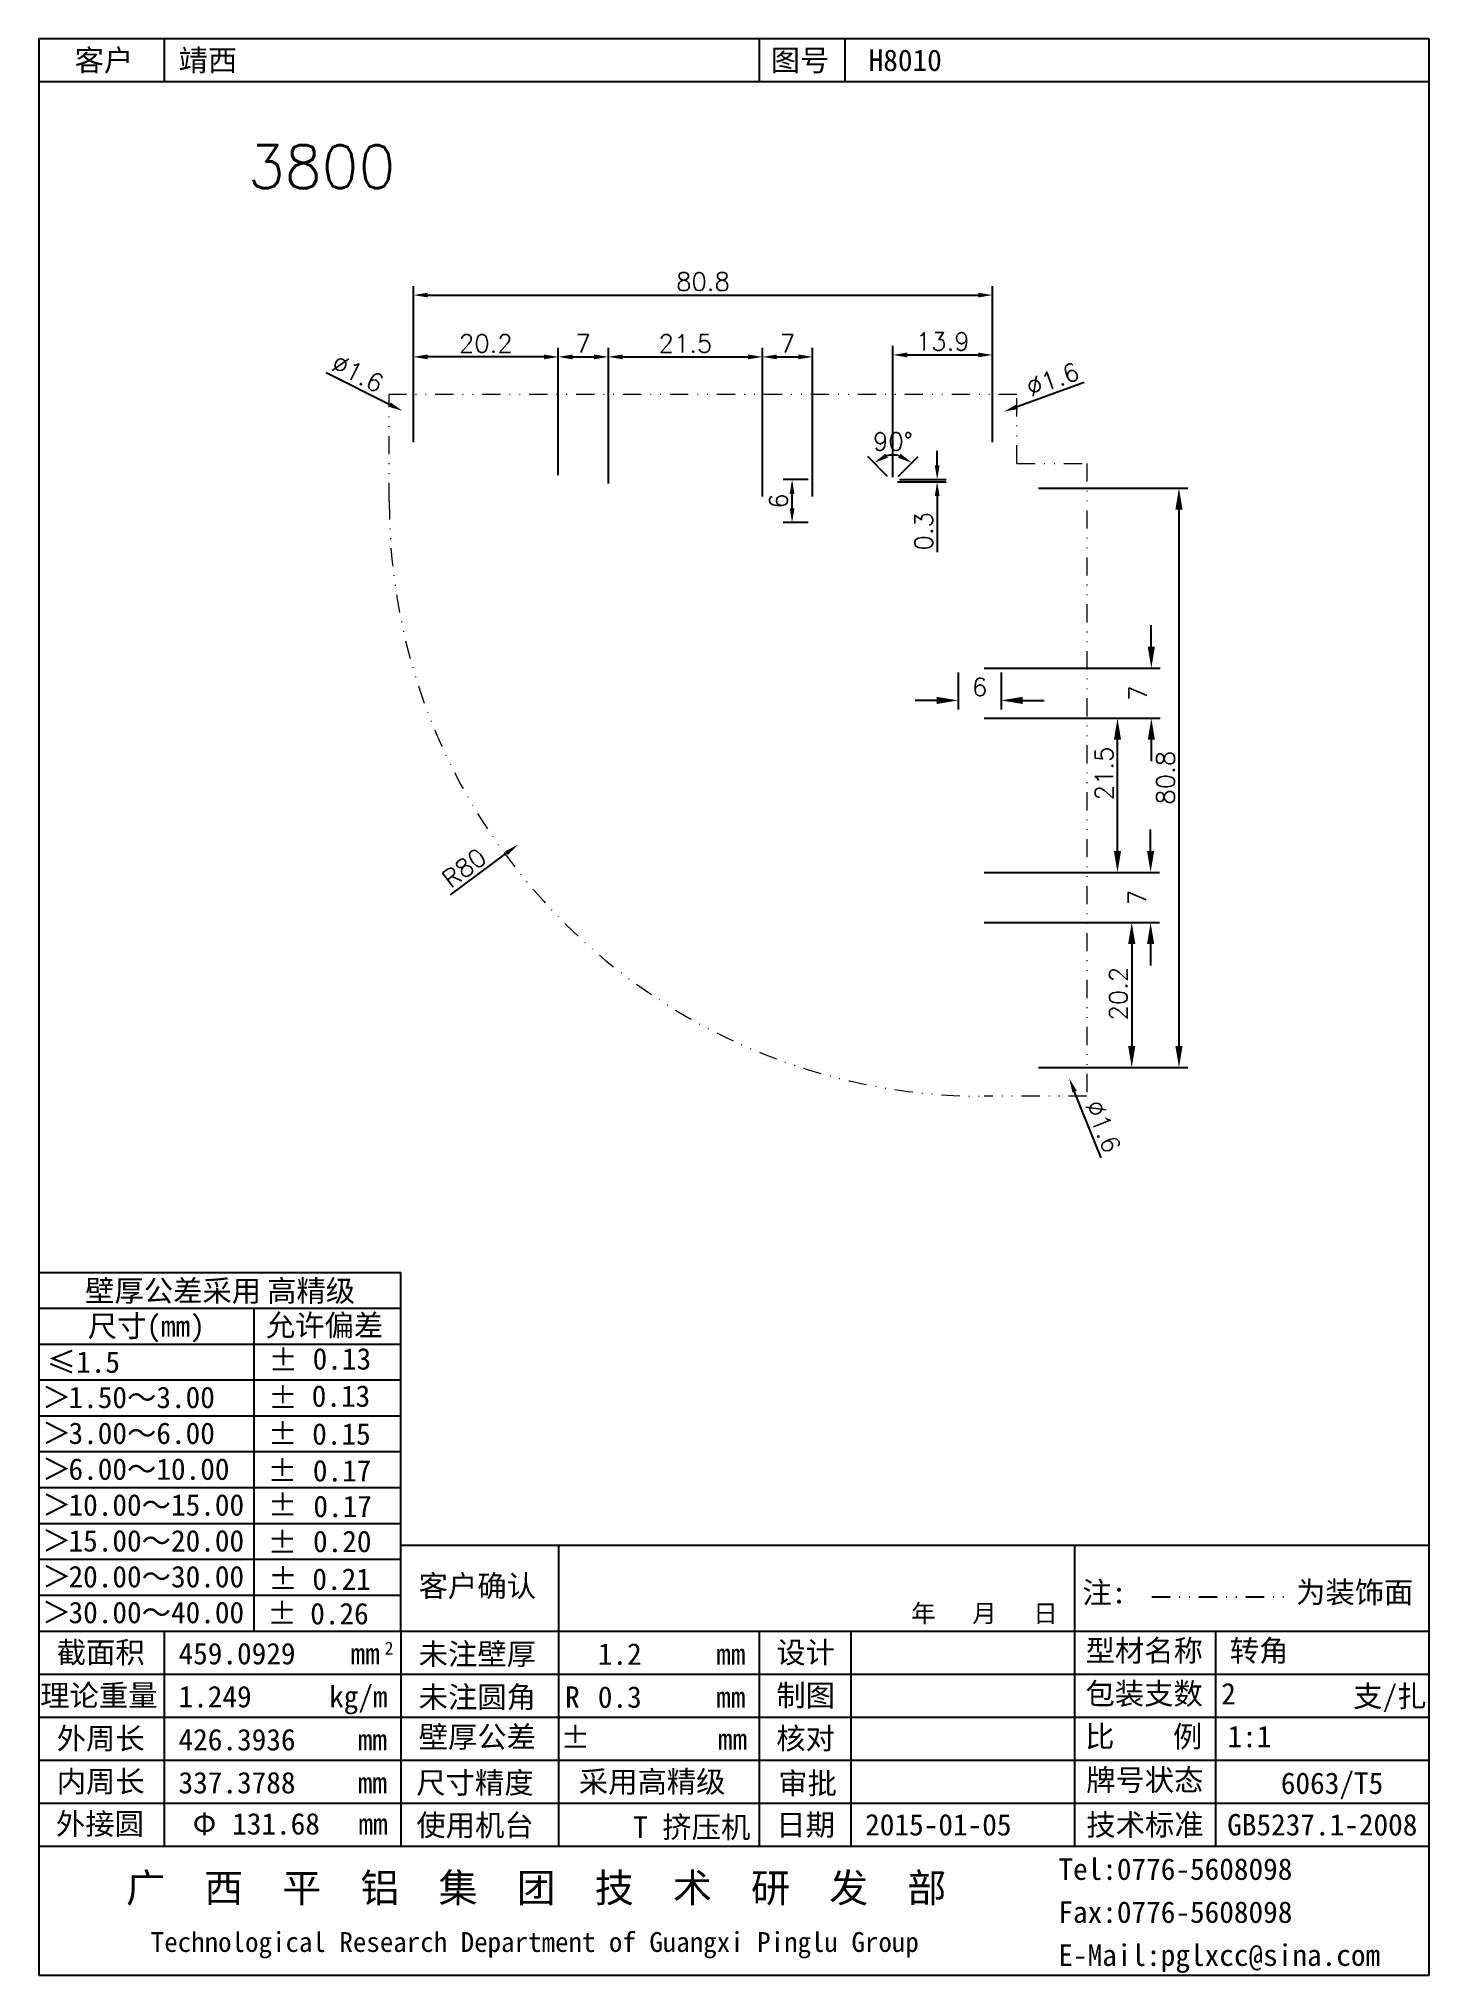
# Model space of a CAD drawing. Header units: millimetres. Extents: x -691 to 1378, y -267 to 296.
# Drawn here: x 1184.2 to 1378.2, y 3.5 to 273.6 of the extents above; entities that cross this region are included whole.
import ezdxf

# ---------------------------------------------------------------- set-up
doc = ezdxf.new("R2010")
doc.units = ezdxf.units.MM
doc.header["$MEASUREMENT"] = 0
doc.linetypes.add('DIVIDEX2', pattern=[63.5, 25.4, -12.7, 0, -12.7, 0, -12.7])
doc.layers.add('DIM', color=1, linetype='Continuous')
doc.layers.add('图层1', color=4, linetype='DIVIDEX2', lineweight=15)
doc.styles.add('LT2.5', font='SimSun.ttf', dxfattribs={"height": 2.5})
doc.styles.add('LT3', font='SimSun.ttf', dxfattribs={"height": 3})
doc.styles.add('LT4', font='SimSun.ttf', dxfattribs={"height": 4})
doc.styles.get("Standard").update_dxf_attribs({"font": 'txt', "bigfont": 'gbcbig.shx'})
doc.dimstyles.new('ISO-25', dxfattribs={"dimtxt": 2.5, "dimasz": 2, "dimexe": 1.25, "dimexo": 0.625, "dimtad": 1, "dimdsep": 46, "dimtxsty": 'Standard', "dimcen": 0, "dimadec": 0, "dimazin": 0, "dimtfac": 1, "dimtofl": 0, "dimtmove": 0, "dimatfit": 3, "dimfxl": 0, "dimarcsym": 0})
doc.dimstyles.new('ISO-25$0', dxfattribs={"dimtxt": 2.5, "dimasz": 3, "dimexe": 1.25, "dimexo": 0.625, "dimtad": 1, "dimdsep": 46, "dimtxsty": 'Standard', "dimcen": 2.5, "dimadec": 1, "dimazin": 0, "dimtfac": 1, "dimtofl": 0, "dimtmove": 0, "dimatfit": 0, "dimfxl": 0, "dimtvp": 0.1, "dimarcsym": 0})

msp = doc.modelspace()

# ---------------------------------------------------------------- texts
at = {"layer": 'DIM', "insert": (1213.354, 258.79), "char_height": 6, "width": 959.26044, "attachment_point": 1}
msp.add_mtext('3800', dxfattribs=at)

# ---------------------------------------------------------------- blocks, each defined once
blk = doc.blocks.new('1')
for p, q in [((195.97, 278.63), (1.97, 278.63)), ((1.97, 278.63), (1.97, 8.51)), ((19.47, 278.63), (19.47, 272.63)), ((102.47, 278.63), (102.47, 272.63)), ((114.43, 278.63), (114.43, 272.63)), ((195.97, 8.51), (195.97, 278.63)), ((195.97, 272.63), (1.97, 272.63)), ((52.47, 68.51), (195.97, 68.51)), ((74.47, 68.51), (74.47, 26.51)), ((146.47, 68.51), (146.47, 26.51)), ((1.97, 56.51), (195.97, 56.51)), ((19.47, 56.51), (19.47, 26.51)), ((52.47, 56.51), (52.47, 26.51)), ((102.47, 56.51), (102.47, 26.51)), ((115.27, 56.51), (115.27, 26.51)), ((166.13, 56.51), (166.13, 26.51)), ((1.97, 50.51), (195.97, 50.51)), ((1.97, 44.51), (195.97, 44.51)), ((1.97, 38.51), (195.97, 38.51)), ((1.97, 32.51), (195.97, 32.51)), ((1.97, 26.51), (195.97, 26.51)), ((1.97, 8.51), (195.97, 8.51))]:
    blk.add_line(p, q)
at = {"ltscale": 0.1}
for p, q in [((1.96, 106.55), (52.47, 106.55)), ((52.47, 56.55), (52.47, 106.55)), ((1.96, 101.55), (52.47, 101.55)), ((31.98, 101.55), (31.98, 56.55)), ((1.96, 96.55), (52.47, 96.55)), ((1.96, 91.55), (52.47, 91.55)), ((1.96, 86.55), (52.47, 86.55)), ((1.97, 86.55), (52.47, 86.55)), ((1.97, 81.55), (52.47, 81.55)), ((1.97, 76.55), (52.47, 76.55)), ((1.97, 71.55), (52.47, 71.55)), ((1.97, 66.55), (52.47, 66.55)), ((1.97, 61.55), (52.47, 61.55))]:
    blk.add_line(p, q, dxfattribs=at)
at = {"linetype": 'DIVIDEX2', "ltscale": 0.1}
blk.add_line((157.27, 61.3), (175.68, 61.3), dxfattribs=at)
for s, height, style, p in [('客户', 3, 'LT3', (6.97, 274.13)), ('图号', 3, 'LT3', (104.1, 274.13)), ('客户确认', 3, 'LT3', (54.97, 61.32)), ('年   月   日', 2.5, 'LT3', (123.69, 57.75)), ('截面积', 3, 'LT3', (4.47, 52.05)), ('mm', 3, 'LT3', (45.47, 51.88)), ('2', 1.8, 'LT3', (50.23, 53.25)), ('未注壁厚', 3, 'LT3', (54.97, 51.82)), ('mm', 3, 'LT3', (96.47, 51.82)), ('设计', 3, 'LT3', (104.87, 52.05)), ('型材名称', 3, 'LT3', (148.02, 52.29)), ('理论重量', 3, 'LT3', (2.17, 46.05)), ('kg/m', 3, 'LT3', (42.47, 45.88)), ('未注圆角', 3, 'LT3', (54.97, 45.82)), ('R', 3, 'LT3', (75.4, 45.82)), ('制图', 3, 'LT3', (104.87, 46.05)), ('包装支数', 3, 'LT3', (148, 46.29)), ('mm', 3, 'LT3', (96.47, 45.82)), ('外周长', 3, 'LT3', (4.47, 40.05)), ('壁厚公差', 3, 'LT3', (54.97, 40.26)), ('核对', 3, 'LT3', (104.87, 40.05)), ('比    例', 3, 'LT3', (147.95, 40.32)), ('mm', 3, 'LT3', (46.47, 39.88)), ('内周长', 3, 'LT3', (4.47, 34.05)), ('mm', 3, 'LT3', (46.47, 33.88)), ('牌号状态', 3, 'LT3', (148.09, 34.26)), ('外接圆 ', 3, 'LT3', (4.37, 28.14)), ('Φ', 3, 'LT3', (23.45, 28.14)), ('mm', 3, 'LT3', (46.56, 28.14)), ('使用机台', 3, 'LT3', (54.65, 27.95)), ('日期', 3, 'LT3', (104.87, 28.01)), ('技术标准', 3, 'LT3', (148.12, 28.01)), ('GB5237.1-2008', 3, 'LT3', (167.78, 28.01)), ('Tel:0776-5608098', 3, 'LT3', (144.22, 21.82)), ('广  西  平  铝  集  团  技  术  研  发  部', 4, 'LT4', (14.15, 18.71)), ('Fax:0776-5608098', 3, 'LT3', (144.22, 15.82)), ('Technological Research Department of Guangxi Pinglu Group', 2.7638, 'LT2.5', (17.59, 11.77)), ('E-Mail:pglxcc@sina.com', 3, 'LT3', (144.22, 9.82))]:
    blk.add_text(s, height=height, dxfattribs=dict(style=style)).set_placement(p)
at = {"ltscale": 0.1, "style": 'LT3'}
for s, p in [('壁厚公差采用', (8.44, 102.49)), ('高精级', (33.83, 102.49)), ('尺寸(mm)', (8.8, 97.57)), ('允许偏差', (33.65, 97.67)), ('≤1.5', (3.1, 92.55)), ('±', (34.03, 92.82)), ('0.13', (40.18, 93)), ('1.50～3.00', (6.12, 87.62)), ('±', (33.98, 87.55)), ('0.13', (40.05, 87.81)), ('3.00～6.00', (6.12, 82.62)), ('±', (33.96, 82.53)), ('0.15', (40.12, 82.52)), ('6.00～10.00', (6.12, 77.62)), ('±', (33.91, 77.4)), ('0.17', (40.21, 77.39)), ('±', (33.94, 72.61)), ('10.00～15.00', (6.12, 72.62)), ('0.17', (40.28, 72.42)), ('15.00～20.00', (6.12, 67.62)), ('±', (33.92, 67.39)), ('0.20', (40.23, 67.53)), ('20.00～30.00', (6.12, 62.62)), ('±', (34, 62.3)), ('0.21', (40.14, 62.27)), ('注:', (147.57, 60.4)), ('为装饰面', (177.39, 60.44)), ('30.00～40.00', (6.12, 57.62)), ('±', (33.86, 57.47)), ('0.26', (39.84, 57.46)), ('支/扎', (185.36, 45.95)), ('±', (74.8, 40.17)), ('mm', (96.71, 39.96)), ('尺寸精度', (54.64, 33.87)), ('采用高精级', (77.32, 34.01)), ('审批', (105.14, 33.78)), ('6063/T5', (175.26, 33.8)), ('T 挤压机', (84.88, 27.67))]:
    blk.add_text(s, height=3, dxfattribs=at).set_placement(p)
for p in [(2.94, 91.22), (2.94, 86.22), (2.94, 81.22), (2.94, 76.22), (2.94, 71.22), (2.94, 66.22), (2.94, 61.22)]:
    blk.add_text('∧', height=3, rotation=270, dxfattribs=at).set_placement(p)
at = {"style": 'LT3', "flags": 12}
for tag, p in [('客户', (21.47, 274.13)), ('图号', (117.75, 274.13)), ('截面积', (21.47, 51.88)), ('未注壁厚', (79.97, 51.82)), ('设计', (117.27, 52.05)), ('型材名称', (168.13, 52.29)), ('理论重量', (21.47, 45.88)), ('未注圆角', (79.97, 45.82)), ('制图', (117.27, 46.05)), ('包装支数', (166.95, 46.29)), ('外周长', (21.47, 39.88)), ('壁厚公差', (79.97, 40.05)), ('核对', (117.27, 40.05)), ('比例', (167.83, 40.32)), ('内周长', (21.47, 33.88)), ('审批', (117.27, 33.86)), ('外接圆D', (28.95, 28.14)), ('使用机台', (74.87, 27.74)), ('日期', (117.27, 28.01))]:
    blk.add_attdef(tag, p, '', height=3, dxfattribs=at)
blk = doc.blocks.new('*D230')
at = {"layer": 'Defpoints', "color": 0, "transparency": 16777216}
for p in [(1317.24, 237.88), (1236.44, 216.75), (1317.24, 216.75)]:
    blk.add_point(p, dxfattribs=at)
at = {"layer": 'DIM', "color": 0, "lineweight": -2, "transparency": 16777216}
for p, q in [((1236.44, 217.38), (1236.44, 239.13)), ((1238.44, 237.88), (1315.24, 237.88)), ((1317.24, 217.38), (1317.24, 239.13))]:
    blk.add_line(p, q, dxfattribs=at)
at = {"layer": 'DIM', "color": 0, "transparency": 16777216}
for points in [[(1238.44, 238.21), (1238.44, 237.55), (1236.44, 237.88)], [(1315.24, 238.21), (1315.24, 237.55), (1317.24, 237.88)]]:
    blk.add_solid(points, dxfattribs=at)
at = {"layer": 'DIM', "color": 0, "transparency": 16777216, "insert": (1276.84, 239.76), "char_height": 2.5, "attachment_point": 5}
blk.add_mtext('80.8', dxfattribs=at)
blk = doc.blocks.new('*D231')
at = {"layer": 'Defpoints', "color": 0, "transparency": 16777216}
for p in [(1236.44, 229.26), (1236.44, 216.75), (1256.64, 212.15)]:
    blk.add_point(p, dxfattribs=at)
at = {"layer": 'DIM', "color": 0, "lineweight": -2, "transparency": 16777216}
for p, q in [((1236.44, 217.38), (1236.44, 230.51)), ((1256.64, 212.78), (1256.64, 230.51)), ((1254.64, 229.26), (1238.44, 229.26))]:
    blk.add_line(p, q, dxfattribs=at)
at = {"layer": 'DIM', "color": 0, "transparency": 16777216}
for points in [[(1238.44, 229.59), (1238.44, 228.92), (1236.44, 229.26)], [(1254.64, 229.59), (1254.64, 228.92), (1256.64, 229.26)]]:
    blk.add_solid(points, dxfattribs=at)
at = {"layer": 'DIM', "color": 0, "transparency": 16777216, "insert": (1246.54, 231.13), "char_height": 2.5, "attachment_point": 5}
blk.add_mtext('20.2', dxfattribs=at)
blk = doc.blocks.new('*D232')
at = {"layer": 'Defpoints', "color": 0, "transparency": 16777216}
for p in [(1263.64, 229.26), (1256.64, 212.15), (1263.64, 212.15)]:
    blk.add_point(p, dxfattribs=at)
at = {"layer": 'DIM', "color": 0, "lineweight": -2, "transparency": 16777216}
for p, q in [((1256.64, 212.78), (1256.64, 230.51)), ((1263.64, 212.78), (1263.64, 230.51)), ((1258.64, 229.26), (1261.64, 229.26))]:
    blk.add_line(p, q, dxfattribs=at)
at = {"layer": 'DIM', "color": 0, "transparency": 16777216}
for points in [[(1258.64, 229.59), (1258.64, 228.92), (1256.64, 229.26)], [(1261.64, 229.59), (1261.64, 228.92), (1263.64, 229.26)]]:
    blk.add_solid(points, dxfattribs=at)
at = {"layer": 'DIM', "color": 0, "transparency": 16777216, "insert": (1260.14, 231.13), "char_height": 2.5, "attachment_point": 5}
blk.add_mtext('7', dxfattribs=at)
blk = doc.blocks.new('*D229')
at = {"layer": 'Defpoints', "color": 0, "transparency": 16777216}
for p in [(1285.14, 229.26), (1263.64, 210.95), (1285.14, 210.95)]:
    blk.add_point(p, dxfattribs=at)
at = {"layer": 'DIM', "color": 0, "lineweight": -2, "transparency": 16777216}
for p, q in [((1263.64, 211.58), (1263.64, 230.51)), ((1285.14, 211.58), (1285.14, 230.51)), ((1265.64, 229.26), (1283.14, 229.26))]:
    blk.add_line(p, q, dxfattribs=at)
at = {"layer": 'DIM', "color": 0, "transparency": 16777216}
for points in [[(1265.64, 229.59), (1265.64, 228.92), (1263.64, 229.26)], [(1283.14, 229.59), (1283.14, 228.92), (1285.14, 229.26)]]:
    blk.add_solid(points, dxfattribs=at)
at = {"layer": 'DIM', "color": 0, "transparency": 16777216, "insert": (1274.39, 231.13), "char_height": 2.5, "attachment_point": 5}
blk.add_mtext('21.5', dxfattribs=at)
blk = doc.blocks.new('*D233')
at = {"layer": 'Defpoints', "color": 0, "transparency": 16777216}
for p in [(1292.14, 229.26), (1285.14, 209.15), (1292.14, 209.15)]:
    blk.add_point(p, dxfattribs=at)
at = {"layer": 'DIM', "color": 0, "lineweight": -2, "transparency": 16777216}
for p, q in [((1285.14, 209.78), (1285.14, 230.51)), ((1292.14, 209.78), (1292.14, 230.51)), ((1287.14, 229.26), (1290.14, 229.26))]:
    blk.add_line(p, q, dxfattribs=at)
at = {"layer": 'DIM', "color": 0, "transparency": 16777216}
for points in [[(1287.14, 229.59), (1287.14, 228.92), (1285.14, 229.26)], [(1290.14, 229.59), (1290.14, 228.92), (1292.14, 229.26)]]:
    blk.add_solid(points, dxfattribs=at)
at = {"layer": 'DIM', "color": 0, "transparency": 16777216, "insert": (1288.64, 231.13), "char_height": 2.5, "attachment_point": 5}
blk.add_mtext('7', dxfattribs=at)
blk = doc.blocks.new('*D234')
at = {"layer": 'Defpoints', "color": 0, "transparency": 16777216}
for p in [(1317.24, 229.53), (1317.24, 217.38), (1303.34, 211.85)]:
    blk.add_point(p, dxfattribs=at)
at = {"layer": 'DIM', "color": 0, "lineweight": -2, "transparency": 16777216}
for p, q in [((1303.34, 212.48), (1303.34, 230.78)), ((1317.24, 218), (1317.24, 230.78)), ((1305.34, 229.53), (1315.24, 229.53))]:
    blk.add_line(p, q, dxfattribs=at)
at = {"layer": 'DIM', "color": 0, "transparency": 16777216}
for points in [[(1305.34, 229.86), (1305.34, 229.2), (1303.34, 229.53)], [(1315.24, 229.86), (1315.24, 229.2), (1317.24, 229.53)]]:
    blk.add_solid(points, dxfattribs=at)
at = {"layer": 'DIM', "color": 0, "transparency": 16777216, "insert": (1310.29, 231.4), "char_height": 2.5, "attachment_point": 5}
blk.add_mtext('13.9', dxfattribs=at)
blk = doc.blocks.new('*D235')
at = {"layer": 'Defpoints', "color": 0, "transparency": 16777216}
for p in [(1289.27, 212.15), (1292.14, 212.15), (1292.14, 206.15)]:
    blk.add_point(p, dxfattribs=at)
at = {"layer": 'DIM', "color": 0, "lineweight": -2, "transparency": 16777216}
for p, q in [((1291.52, 212.15), (1288.02, 212.15)), ((1289.27, 208.15), (1289.27, 210.15)), ((1291.52, 206.15), (1288.02, 206.15))]:
    blk.add_line(p, q, dxfattribs=at)
at = {"layer": 'DIM', "color": 0, "transparency": 16777216}
for points in [[(1288.94, 210.15), (1289.6, 210.15), (1289.27, 212.15)], [(1288.94, 208.15), (1289.6, 208.15), (1289.27, 206.15)]]:
    blk.add_solid(points, dxfattribs=at)
at = {"layer": 'DIM', "color": 0, "transparency": 16777216, "insert": (1287.39, 209.15), "char_height": 2.5, "attachment_point": 5, "rotation": 90}
blk.add_mtext('6', dxfattribs=at)
blk = doc.blocks.new('*D236')
at = {"layer": 'Defpoints', "color": 0, "transparency": 16777216}
for p in [(1303.34, 211.85), (1303.64, 212.15), (1309.51, 212.15)]:
    blk.add_point(p, dxfattribs=at)
at = {"layer": 'DIM', "color": 0, "lineweight": -2, "transparency": 16777216}
for p, q in [((1309.51, 214.15), (1309.51, 216.15)), ((1303.97, 211.85), (1310.76, 211.85)), ((1304.27, 212.15), (1310.76, 212.15)), ((1309.51, 209.85), (1309.51, 202.02))]:
    blk.add_line(p, q, dxfattribs=at)
at = {"layer": 'DIM', "color": 0, "transparency": 16777216}
for points in [[(1309.18, 214.15), (1309.85, 214.15), (1309.51, 212.15)], [(1309.18, 209.85), (1309.85, 209.85), (1309.51, 211.85)]]:
    blk.add_solid(points, dxfattribs=at)
at = {"layer": 'DIM', "color": 0, "transparency": 16777216, "insert": (1307.64, 204.93), "char_height": 2.5, "attachment_point": 5, "rotation": 90}
blk.add_mtext('0.3', dxfattribs=at)
blk = doc.blocks.new('*D237')
at = {"layer": 'Defpoints', "color": 0, "transparency": 16777216}
for p in [(1304.31, 215.45), (1303.04, 212.15), (1303.34, 211.85), (1303.34, 211.85), (1303.64, 212.15)]:
    blk.add_point(p, dxfattribs=at)
at = {"layer": 'DIM', "color": 0, "lineweight": -2, "transparency": 16777216}
for p, q in [((1302.6, 212.59), (1299.83, 215.37)), ((1304.09, 212.59), (1306.86, 215.37))]:
    blk.add_line(p, q, dxfattribs=at)
blk.add_arc((1303.34, 211.85), 3.73, 76.1348, 103.8652, dxfattribs=at)
at = {"layer": 'DIM', "color": 0, "transparency": 16777216}
for points in [[(1302.62, 215.18), (1302.29, 215.76), (1300.71, 214.49)], [(1304.4, 215.76), (1304.07, 215.18), (1305.98, 214.49)]]:
    blk.add_solid(points, dxfattribs=at)
at = {"layer": 'DIM', "color": 0, "transparency": 16777216, "insert": (1303.34, 217.45), "char_height": 2.5, "attachment_point": 5}
blk.add_mtext('90°', dxfattribs=at)
blk = doc.blocks.new('*D238')
at = {"layer": 'Defpoints', "color": 0, "transparency": 16777216}
for p in [(1234.93, 221.71), (1236.36, 220.99)]:
    blk.add_point(p, dxfattribs=at)
at = {"layer": 'DIM', "color": 0, "lineweight": -2, "transparency": 16777216}
blk.add_line((1224.28, 227.06), (1233.14, 222.61), dxfattribs=at)
at = {"layer": 'DIM', "color": 0, "transparency": 16777216}
blk.add_solid([(1233.29, 222.9), (1232.99, 222.31), (1234.93, 221.71)], dxfattribs=at)
at = {"layer": 'DIM', "color": 0, "transparency": 16777216, "insert": (1228.66, 226.96), "char_height": 2.5, "attachment_point": 5, "rotation": 333.348}
blk.add_mtext('∅1.6', dxfattribs=at)
blk = doc.blocks.new('*D239')
at = {"layer": 'Defpoints', "color": 0, "transparency": 16777216}
for p in [(1318.8, 221.62), (1317.29, 221.08)]:
    blk.add_point(p, dxfattribs=at)
at = {"layer": 'DIM', "color": 0, "lineweight": -2, "transparency": 16777216}
blk.add_line((1330, 225.7), (1320.68, 222.31), dxfattribs=at)
at = {"layer": 'DIM', "color": 0, "transparency": 16777216}
blk.add_solid([(1320.56, 222.62), (1320.79, 221.99), (1318.8, 221.62)], dxfattribs=at)
at = {"layer": 'DIM', "color": 0, "transparency": 16777216, "insert": (1325.64, 226.11), "char_height": 2.5, "attachment_point": 5, "rotation": 19.9762}
blk.add_mtext('∅1.6', dxfattribs=at)
blk = doc.blocks.new('*D240')
at = {"layer": 'Defpoints', "color": 0, "transparency": 16777216}
for p in [(1323.04, 210.95), (1323.04, 130.15), (1343.25, 130.15)]:
    blk.add_point(p, dxfattribs=at)
at = {"layer": 'DIM', "color": 0, "lineweight": -2, "transparency": 16777216}
for p, q in [((1323.67, 210.95), (1344.5, 210.95)), ((1343.25, 207.95), (1343.25, 133.15)), ((1323.67, 130.15), (1344.5, 130.15))]:
    blk.add_line(p, q, dxfattribs=at)
at = {"layer": 'DIM', "color": 0, "transparency": 16777216}
for points in [[(1342.75, 207.95), (1343.75, 207.95), (1343.25, 210.95)], [(1342.75, 133.15), (1343.75, 133.15), (1343.25, 130.15)]]:
    blk.add_solid(points, dxfattribs=at)
at = {"layer": 'DIM', "color": 0, "transparency": 16777216, "insert": (1341.38, 170.55), "char_height": 2.5, "attachment_point": 5, "rotation": 90}
blk.add_mtext('80.8', dxfattribs=at)
blk = doc.blocks.new('*D241')
at = {"layer": 'Defpoints', "color": 0, "transparency": 16777216}
for p in [(1315.24, 208.95), (1251.04, 161.23)]:
    blk.add_point(p, dxfattribs=at)
at = {"layer": 'DIM', "color": 0, "lineweight": -2, "transparency": 16777216}
blk.add_line((1241.63, 154.23), (1249.43, 160.03), dxfattribs=at)
at = {"layer": 'DIM', "color": 0, "transparency": 16777216}
blk.add_solid([(1249.24, 160.3), (1249.63, 159.77), (1251.04, 161.23)], dxfattribs=at)
at = {"layer": 'DIM', "color": 0, "transparency": 16777216, "insert": (1243.52, 157.97), "char_height": 2.5, "attachment_point": 5, "rotation": 36.6242}
blk.add_mtext('R80', dxfattribs=at)
blk = doc.blocks.new('*D242')
at = {"layer": 'Defpoints', "color": 0, "transparency": 16777216}
for p in [(1318.44, 150.35), (1323.67, 130.15), (1336.66, 130.15)]:
    blk.add_point(p, dxfattribs=at)
at = {"layer": 'DIM', "color": 0, "lineweight": -2, "transparency": 16777216}
for p, q in [((1319.07, 150.35), (1337.91, 150.35)), ((1336.66, 147.35), (1336.66, 133.15)), ((1324.29, 130.15), (1337.91, 130.15))]:
    blk.add_line(p, q, dxfattribs=at)
at = {"layer": 'DIM', "color": 0, "transparency": 16777216}
for points in [[(1336.16, 147.35), (1337.16, 147.35), (1336.66, 150.35)], [(1336.16, 133.15), (1337.16, 133.15), (1336.66, 130.15)]]:
    blk.add_solid(points, dxfattribs=at)
at = {"layer": 'DIM', "color": 0, "transparency": 16777216, "insert": (1334.79, 140.44), "char_height": 2.5, "attachment_point": 5, "rotation": 90}
blk.add_mtext('20.2', dxfattribs=at)
blk = doc.blocks.new('*D243')
at = {"layer": 'Defpoints', "color": 0, "transparency": 16777216}
for p in [(1315.44, 157.35), (1339.29, 157.35), (1315.44, 150.35)]:
    blk.add_point(p, dxfattribs=at)
at = {"layer": 'DIM', "color": 0, "lineweight": -2, "transparency": 16777216}
for p, q in [((1339.29, 160.35), (1339.29, 163.35)), ((1316.07, 157.35), (1340.54, 157.35)), ((1316.07, 150.35), (1340.54, 150.35)), ((1339.29, 147.35), (1339.29, 144.35))]:
    blk.add_line(p, q, dxfattribs=at)
at = {"layer": 'DIM', "color": 0, "transparency": 16777216}
for points in [[(1338.79, 160.35), (1339.79, 160.35), (1339.29, 157.35)], [(1338.79, 147.35), (1339.79, 147.35), (1339.29, 150.35)]]:
    blk.add_solid(points, dxfattribs=at)
at = {"layer": 'DIM', "color": 0, "transparency": 16777216, "insert": (1337.41, 153.85), "char_height": 2.5, "attachment_point": 5, "rotation": 90}
blk.add_mtext('7', dxfattribs=at)
blk = doc.blocks.new('*D244')
at = {"layer": 'Defpoints', "color": 0, "transparency": 16777216}
for p in [(1316.07, 178.85), (1334.67, 178.85), (1316.07, 157.35)]:
    blk.add_point(p, dxfattribs=at)
at = {"layer": 'DIM', "color": 0, "lineweight": -2, "transparency": 16777216}
for p, q in [((1316.69, 178.85), (1335.92, 178.85)), ((1334.67, 160.35), (1334.67, 175.85)), ((1316.69, 157.35), (1335.92, 157.35))]:
    blk.add_line(p, q, dxfattribs=at)
at = {"layer": 'DIM', "color": 0, "transparency": 16777216}
for points in [[(1334.17, 175.85), (1335.17, 175.85), (1334.67, 178.85)], [(1334.17, 160.35), (1335.17, 160.35), (1334.67, 157.35)]]:
    blk.add_solid(points, dxfattribs=at)
at = {"layer": 'DIM', "color": 0, "transparency": 16777216, "insert": (1332.8, 171.15), "char_height": 2.5, "attachment_point": 5, "rotation": 90}
blk.add_mtext('21.5', dxfattribs=at)
blk = doc.blocks.new('*D245')
at = {"layer": 'Defpoints', "color": 0, "transparency": 16777216}
for p in [(1315.44, 185.85), (1339.39, 185.85), (1315.44, 178.85)]:
    blk.add_point(p, dxfattribs=at)
at = {"layer": 'DIM', "color": 0, "lineweight": -2, "transparency": 16777216}
for p, q in [((1339.39, 188.85), (1339.39, 191.85)), ((1316.07, 185.85), (1340.64, 185.85)), ((1316.07, 178.85), (1340.64, 178.85)), ((1339.39, 175.85), (1339.39, 172.85))]:
    blk.add_line(p, q, dxfattribs=at)
at = {"layer": 'DIM', "color": 0, "transparency": 16777216}
for points in [[(1338.89, 188.85), (1339.89, 188.85), (1339.39, 185.85)], [(1338.89, 175.85), (1339.89, 175.85), (1339.39, 178.85)]]:
    blk.add_solid(points, dxfattribs=at)
at = {"layer": 'DIM', "color": 0, "transparency": 16777216, "insert": (1337.51, 182.35), "char_height": 2.5, "attachment_point": 5, "rotation": 90}
blk.add_mtext('7', dxfattribs=at)
blk = doc.blocks.new('*D246')
at = {"layer": 'Defpoints', "color": 0, "transparency": 16777216}
for p in [(1312.44, 185.85), (1318.44, 185.85), (1312.44, 181.34)]:
    blk.add_point(p, dxfattribs=at)
at = {"layer": 'DIM', "color": 0, "lineweight": -2, "transparency": 16777216}
for p, q in [((1312.44, 185.23), (1312.44, 180.09)), ((1318.44, 185.23), (1318.44, 180.09)), ((1309.44, 181.34), (1306.44, 181.34)), ((1321.44, 181.34), (1324.44, 181.34))]:
    blk.add_line(p, q, dxfattribs=at)
at = {"layer": 'DIM', "color": 0, "transparency": 16777216}
for points in [[(1309.44, 181.84), (1309.44, 180.84), (1312.44, 181.34)], [(1321.44, 181.84), (1321.44, 180.84), (1318.44, 181.34)]]:
    blk.add_solid(points, dxfattribs=at)
at = {"layer": 'DIM', "color": 0, "transparency": 16777216, "insert": (1315.44, 183.21), "char_height": 2.5, "attachment_point": 5}
blk.add_mtext('6', dxfattribs=at)
blk = doc.blocks.new('*D247')
at = {"layer": 'Defpoints', "color": 0, "transparency": 16777216}
for p in [(1327.35, 130.09), (1327.94, 128.61)]:
    blk.add_point(p, dxfattribs=at)
at = {"layer": 'DIM', "color": 0, "lineweight": -2, "transparency": 16777216}
blk.add_line((1332.38, 117.55), (1328.69, 126.75), dxfattribs=at)
at = {"layer": 'DIM', "color": 0, "transparency": 16777216}
blk.add_solid([(1329, 126.88), (1328.38, 126.63), (1327.94, 128.61)], dxfattribs=at)
at = {"layer": 'DIM', "color": 0, "transparency": 16777216, "insert": (1332.65, 121.92), "char_height": 2.5, "attachment_point": 5, "rotation": 291.8777}
blk.add_mtext('∅1.6', dxfattribs=at)

# ---------------------------------------------------------------- dimensions: what is measured, and where the dimension line sits
at = {"layer": 'DIM'}
for base, p1, p2, dimstyle, picture, middle in [((1317.245, 237.882), (1236.445, 216.751), (1317.245, 216.751), 'ISO-25', '*D230', (1276.845, 237.882)), ((1312.445, 181.336), (1318.445, 185.851), (1312.445, 185.851), 'ISO-25$0', '*D246', (1315.445, 181.336))]:
    dim = msp.add_linear_dim(base=base, p1=p1, p2=p2, dimstyle=dimstyle, override={"dimfxl": 1.25}, dxfattribs=at)
    dim.commit()
    dim.dimension.update_dxf_attribs({"geometry": picture, "text_midpoint": middle, "dimtype": 160})
for base, p1, p2, picture, middle in [((1236.445, 229.256), (1256.645, 212.151), (1236.445, 216.751), '*D231', (1246.545, 231.131)), ((1263.645, 229.256), (1256.645, 212.151), (1263.645, 212.151), '*D232', (1260.145, 231.131)), ((1285.145, 229.256), (1263.645, 210.951), (1285.145, 210.951), '*D229', (1274.395, 231.131)), ((1292.145, 229.256), (1285.145, 209.151), (1292.145, 209.151), '*D233', (1288.645, 231.131)), ((1317.245, 229.529), (1303.345, 211.851), (1317.245, 217.376), '*D234', (1310.295, 231.404))]:
    dim = msp.add_linear_dim(base=base, p1=p1, p2=p2, dimstyle='ISO-25', override={"dimfxl": 1.25}, dxfattribs=at)
    dim.commit()
    dim.dimension.update_dxf_attribs({"geometry": picture, "text_midpoint": middle})
for p1, p2, picture, middle in [((1236.36, 220.992), (1234.93, 221.71), '*D238', (1228.658, 226.955)), ((1317.293, 221.078), (1318.797, 221.624), '*D239', (1325.636, 226.105)), ((1327.347, 130.093), (1327.943, 128.609), '*D247', (1332.648, 121.922))]:
    dim = msp.add_diameter_dim_2p(p1=p1, p2=p2, dimstyle='ISO-25', override={"dimfxl": 1.25}, dxfattribs=at)
    dim.commit()
    dim.dimension.update_dxf_attribs({"geometry": picture, "text_midpoint": middle})
dim = msp.add_angular_dim_2l(base=(1304.309, 215.45), line1=((1303.345, 211.851), (1303.645, 212.151)), line2=((1303.345, 211.851), (1303.045, 212.151)), dimstyle='ISO-25', override={"dimfxl": 1.25}, dxfattribs=at)
dim.commit()
dim.dimension.update_dxf_attribs({"geometry": '*D237', "text_midpoint": (1303.345, 215.577), "dimtype": 162})
for base, p1, p2, dimstyle, picture, middle in [((1309.512, 212.151), (1303.345, 211.851), (1303.645, 212.151), 'ISO-25', '*D236', (1309.512, 204.934)), ((1343.253, 130.151), (1323.045, 210.951), (1323.045, 130.151), 'ISO-25$0', '*D240', (1343.253, 170.551)), ((1339.387, 185.851), (1315.445, 178.851), (1315.445, 185.851), 'ISO-25$0', '*D245', (1339.387, 182.351)), ((1334.671, 178.851), (1316.07, 157.351), (1316.07, 178.851), 'ISO-25$0', '*D244', (1334.671, 171.148)), ((1339.288, 157.351), (1315.445, 150.351), (1315.445, 157.351), 'ISO-25$0', '*D243', (1339.288, 153.851)), ((1336.664, 130.151), (1318.445, 150.351), (1323.67, 130.151), 'ISO-25$0', '*D242', (1336.664, 140.44))]:
    dim = msp.add_linear_dim(base=base, p1=p1, p2=p2, angle=90, dimstyle=dimstyle, override={"dimfxl": 1.25}, dxfattribs=at)
    dim.commit()
    dim.dimension.update_dxf_attribs({"geometry": picture, "text_midpoint": middle, "dimtype": 160})
dim = msp.add_linear_dim(base=(1289.27, 212.151), p1=(1292.145, 206.151), p2=(1292.145, 212.151), angle=90, dimstyle='ISO-25', override={"dimfxl": 1.25}, dxfattribs=at)
dim.commit()
dim.dimension.update_dxf_attribs({"geometry": '*D235', "text_midpoint": (1287.395, 209.151)})
dim = msp.add_radius_dim(center=(1315.245, 208.951), mpoint=(1251.039, 161.226), dimstyle='ISO-25', override={"dimfxl": 1.25}, dxfattribs=at)
dim.commit()
dim.dimension.update_dxf_attribs({"geometry": '*D241', "text_midpoint": (1244.641, 156.47), "dimtype": 164})

# ---------------------------------------------------------------- linework, layer by layer
at = {"layer": '图层1', "ltscale": 0.1}
for p, q in [((1320.633, 224.027), (1233.056, 224.027)), ((1233.056, 209.132), (1233.056, 224.027)), ((1320.633, 214.397), (1320.633, 224.027)), ((1320.633, 214.397), (1330.373, 214.397)), ((1330.373, 214.397), (1330.373, 126.132)), ((1330.373, 126.132), (1316.056, 126.132))]:
    msp.add_line(p, q, dxfattribs=at)
msp.add_arc((1316.056, 209.132), 83, 180, 270, dxfattribs=at)

# ---------------------------------------------------------------- block references
ref = msp.add_blockref('1', (1182.202, -4.996))
ref.add_attrib('客户', '靖西', (1203.671, 269.137), dxfattribs={"height": 3, "style": 'LT3'})
ref.add_attrib('图号', 'H8010', (1299.955, 269.137), dxfattribs={"height": 3, "style": 'LT3'})
ref.add_attrib('截面积', '459.0929', (1203.671, 46.885), dxfattribs={"height": 3, "style": 'LT3'})
ref.add_attrib('理论重量', '1.249', (1203.671, 40.885), dxfattribs={"height": 3, "style": 'LT3'})
ref.add_attrib('外周长', '426.3936', (1203.671, 34.885), dxfattribs={"height": 3, "style": 'LT3'})
ref.add_attrib('内周长', '337.3788', (1203.671, 28.885), dxfattribs={"height": 3, "style": 'LT3'})
ref.add_attrib('未注壁厚', '1.2', (1262.171, 46.828), dxfattribs={"height": 3, "style": 'LT3'})
ref.add_attrib('未注圆角', '0.3', (1262.171, 40.828), dxfattribs={"height": 3, "style": 'LT3'})
ref.add_attrib('外接圆D', '131.68', (1211.155, 23.148), dxfattribs={"height": 3, "style": 'LT3'})
ref.add_attrib('日期', '2015-01-05', (1299.471, 23.017), dxfattribs={"height": 3, "style": 'LT3'})
ref.add_attrib('比例', '1:1', (1350.029, 35.324), dxfattribs={"height": 3, "style": 'LT3'})
ref.add_attrib('型材名称', '转角', (1350.331, 47.295), dxfattribs={"height": 3, "style": 'LT3'})
ref.add_attrib('包装支数', '2', (1349.147, 41.295), dxfattribs={"height": 3, "style": 'LT3'})

msp.set_redraw_order([(e.dxf.handle, doc.entitydb.next_handle()) for e in msp.query("TEXT MTEXT ATTDEF DIMENSION ARC_DIMENSION")])  # texts and dimensions are drawn at this point

doc.saveas('drawing.dxf')
